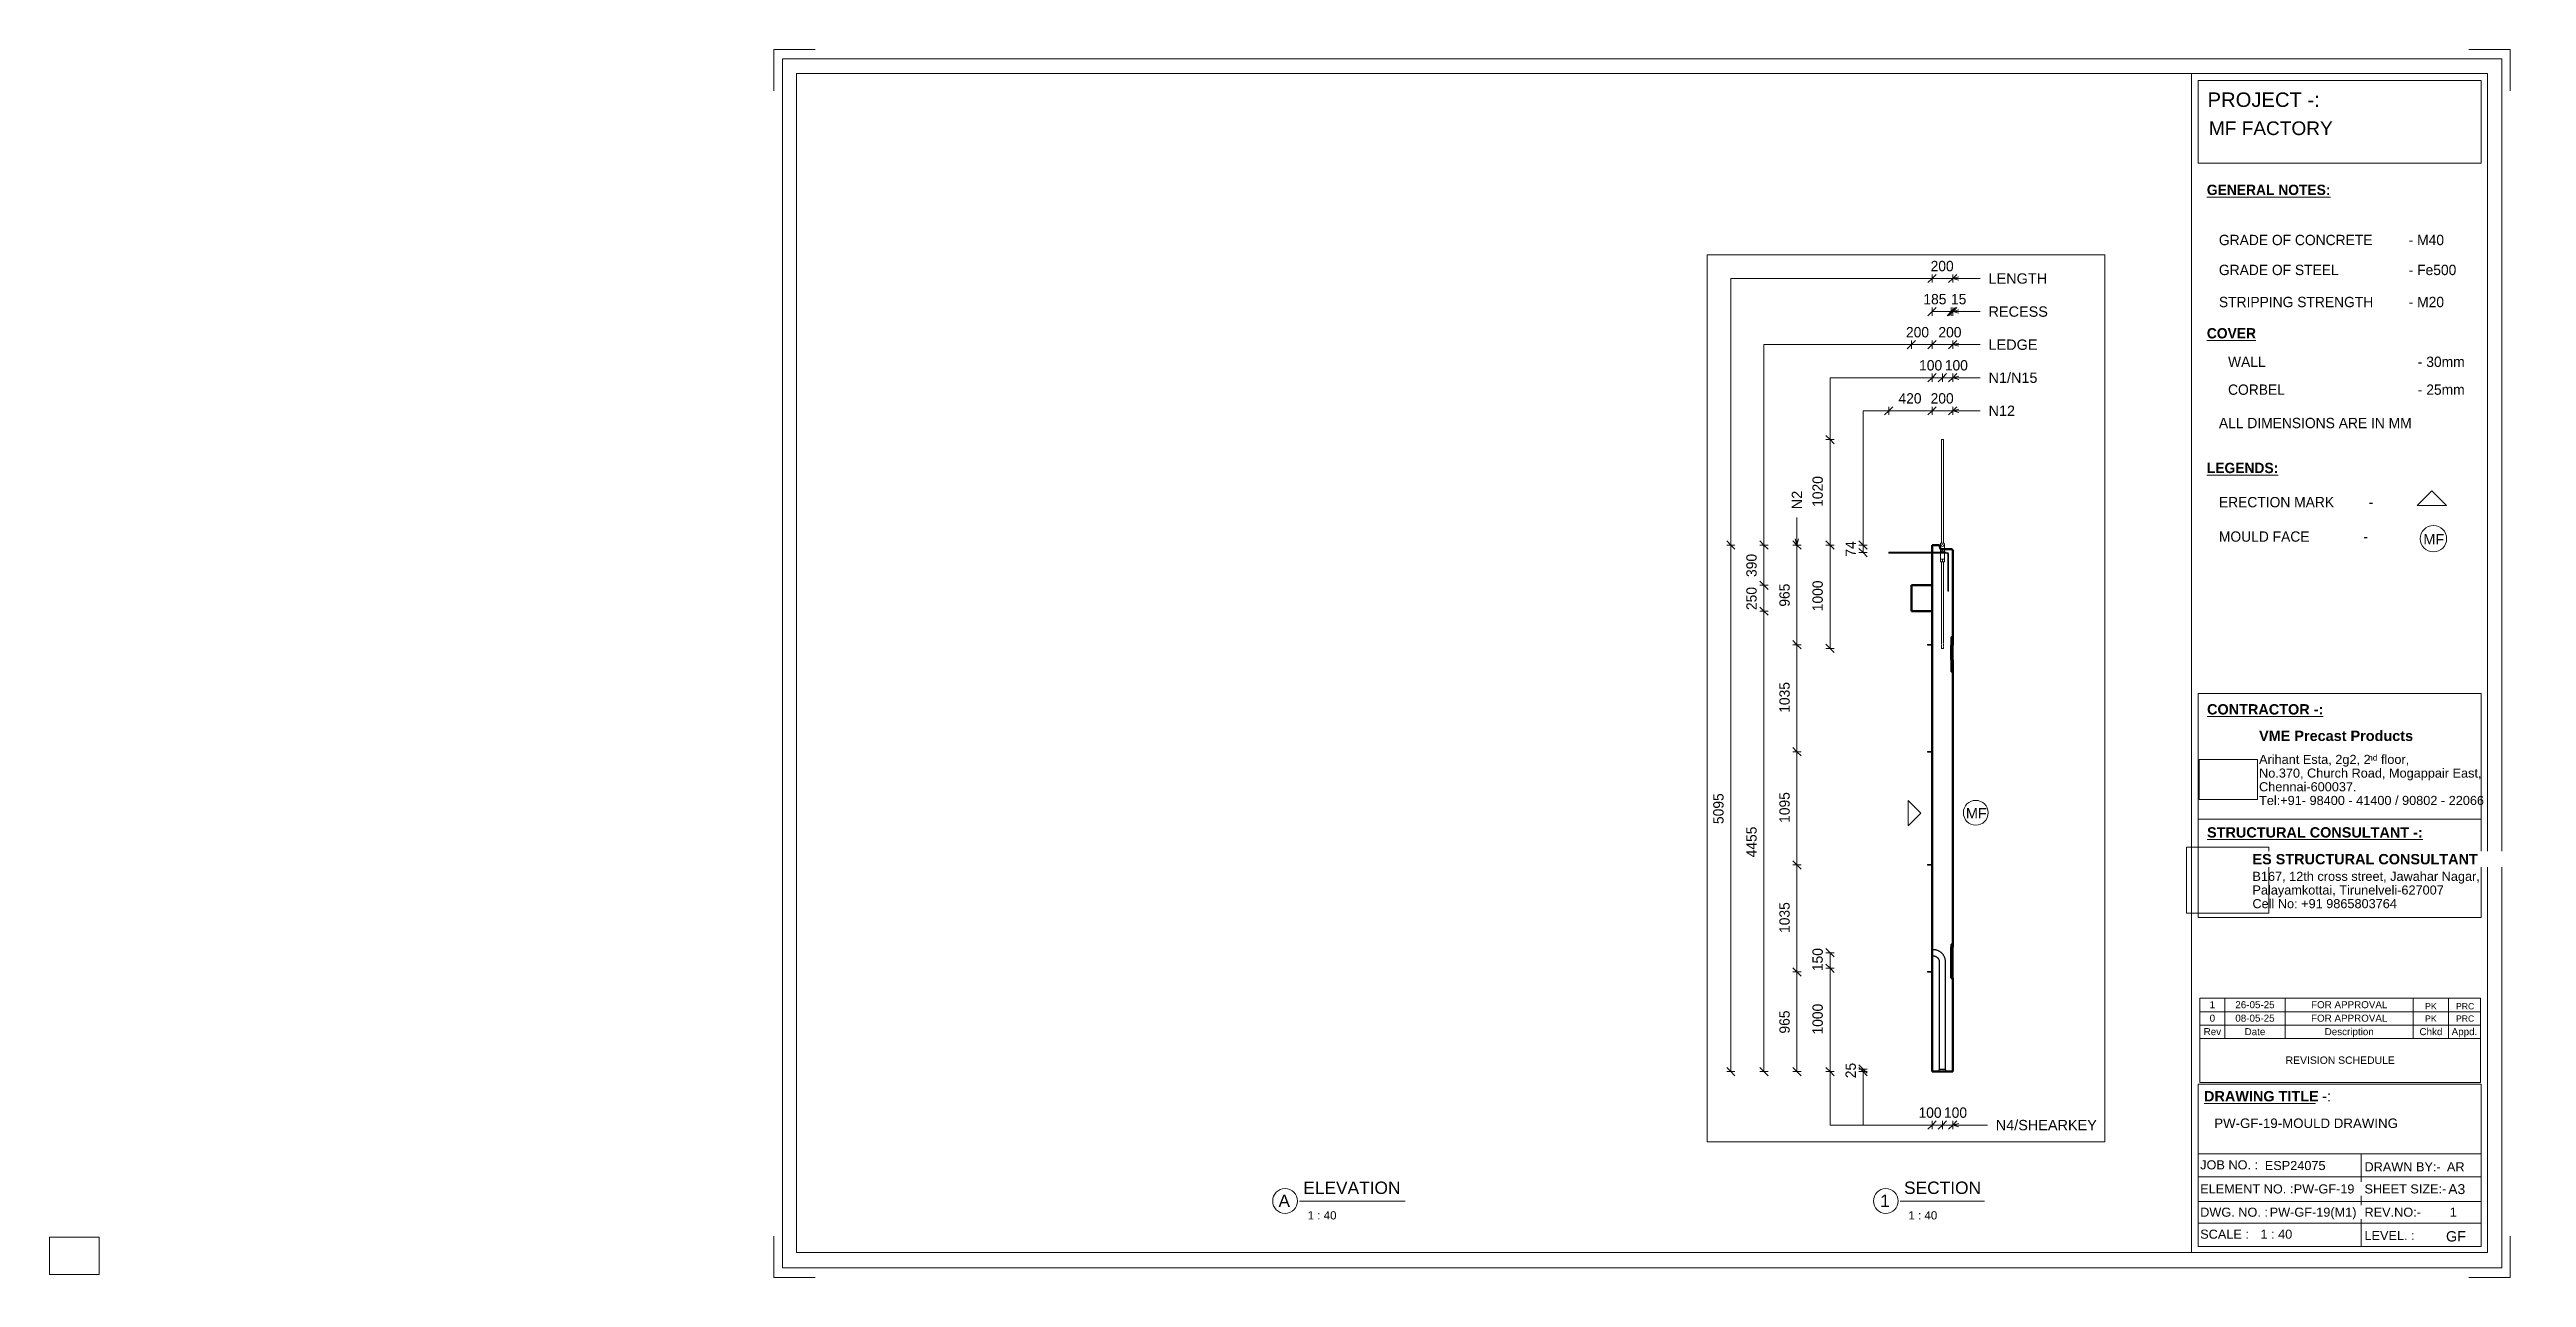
# Paper-space layout 'Layout1' of a CAD drawing. Header units: millimetres. Extents: x 0 to 599, y -1 to 296.
# The model-space entities are those that its viewports show. They can reach past a viewport. Long polylines and large blocks are cut down to what shows.
import ezdxf

# ---------------------------------------------------------------- set-up
doc = ezdxf.new("R2010")
doc.units = ezdxf.units.MM
doc.linetypes.add('Dash', pattern=[6.36, 3.18, -3.18])
for name, color, linetype, lineweight in [('A-ANNO-DIMS', 211, 'Continuous', 9), ('A-ANNO-DIMS-40', 211, 'Continuous', 9), ('A-DETL-MBND', 5, 'Continuous', 18), ('A-DETL-THIN', 151, 'Continuous', 18), ('A-GENM', 13, 'Continuous', 18), ('A-GENM-HDLN', 13, 'Dash', 18), ('A-WALL', 113, 'Continuous', 25), ('A-WALL-HDLN', 110, 'Dash', 25), ('G-ANNO-SCHD', 231, 'Continuous', 9), ('G-ANNO-TEXT', 231, 'Continuous', 9), ('G-ANNO-TTLB', 6, 'Continuous', 9), ('G-ANNO-TTLB-MEDM', 33, 'Continuous', 9), ('G-ANNO-TTLB-THIN', 151, 'Continuous', 9), ('S-BEAM', 12, 'Continuous', 18), ('S-RBAR', 171, 'Continuous', 18)]:
    doc.layers.add(name, color=color, linetype=linetype, lineweight=lineweight)
doc.layers.add('G-ANNO-NPLT', color=191, linetype='Continuous')
doc.styles.add('Arial_1', font='arial.ttf', dxfattribs={"height": 100})
doc.styles.add('Arial_10', font='arial.ttf', dxfattribs={"height": 2.3})
doc.styles.add('Arial_11', font='arial.ttf', dxfattribs={"height": 1.8})
doc.styles.add('Arial_12', font='arial.ttf', dxfattribs={"height": 1.7})
doc.styles.add('Arial_13', font='arial.ttf', dxfattribs={"height": 1.5})
doc.styles.add('Arial_14', font='arial.ttf', dxfattribs={"height": 2})
doc.styles.add('Arial_15', font='arial.ttf', dxfattribs={"height": 3})
doc.styles.add('Arial_3', font='arial.ttf', dxfattribs={"height": 3.5})
doc.styles.add('Arial_4', font='arial.ttf', dxfattribs={"height": 2.2})
doc.styles.add('Arial_5', font='arial.ttf', dxfattribs={"height": 2.4})
doc.styles.add('Arial_6', font='arial.ttf', dxfattribs={"height": 2.5})
doc.styles.add('Arial_7', font='arial.ttf', dxfattribs={"height": 1.42976})
doc.styles.add('Arial_8', font='arial.ttf', dxfattribs={"height": 2.25})
doc.styles.add('Arial_9', font='arial.ttf', dxfattribs={"height": 3.3})
doc.styles.add('Arial_B', font='arialbd.ttf', dxfattribs={"height": 2.5})
doc.styles.add('Nirmala UI Semilight', font='NirmalaS.ttf', dxfattribs={"height": 100})
doc.styles.add('Nirmala UI Semilight_1', font='NirmalaS.ttf', dxfattribs={"height": 2.5})
doc.styles.add('Nirmala UI Semilight_B', font='', dxfattribs={"height": 2.5})
doc.styles.get('Nirmala UI Semilight_B').set_extended_font_data('Nirmala UI Semilight', bold=True)
doc.dimstyles.new('Arrow_Filled_-_2_5_NI_UI', dxfattribs={"dimscale": 304.8, "dimtxt": 104.736395, "dimasz": 0.262467, "dimexe": 0.131234, "dimexo": 0.0625, "dimgap": 0.131234, "dimtad": 1, "dimdec": 0, "dimzin": 0, "dimdsep": 46, "dimtxsty": 'Nirmala UI Semilight', "dimblk1": 'OBLIQUE', "dimblk2": 'OBLIQUE', "dimsah": 1, "dimcen": 0.09, "dimazin": 0, "dimtfac": 1, "dimtdec": 4, "dimtix": 1, "dimtmove": 0, "dimatfit": 3, "dimfxl": 0.131234, "dimfxlon": 1, "dimtvp": 1, "dimtolj": 1, "dimtzin": 0, "dimarcsym": 2})
doc.dimstyles.new('Arrow_Filled_-_2_5_NI_UI_2', dxfattribs={"dimscale": 304.8, "dimtxt": 104.736395, "dimasz": 0.262467, "dimexe": 0.131234, "dimexo": 0.0625, "dimgap": 0.131234, "dimtad": 1, "dimdec": 0, "dimzin": 0, "dimdsep": 46, "dimtxsty": 'Nirmala UI Semilight', "dimblk1": 'OBLIQUE', "dimblk2": 'OBLIQUE', "dimsah": 1, "dimcen": 0.09, "dimazin": 0, "dimtfac": 1, "dimtdec": 4, "dimtix": 1, "dimtmove": 2, "dimatfit": 3, "dimfxl": 0.131234, "dimfxlon": 1, "dimtvp": 1, "dimtolj": 1, "dimtzin": 0, "dimarcsym": 2})
picture_1 = doc.add_image_def('image1.jpg', size_in_pixel=(996, 686))
picture_2 = doc.add_image_def('image2.jpg', size_in_pixel=(1600, 1280))

psp = doc.layouts.get("Layout1")

msp = doc.modelspace()

# ---------------------------------------------------------------- texts
at = {"layer": 'G-ANNO-TEXT', "color": 7, "char_height": 100, "attachment_point": 1, "style": 'Arial_1'}
for s, insert, width in [('LENGTH', (-5065.6, 6328.31), 686.2445), ('RECESS', (-5065.6, 6008.31), 692.658), ('LEDGE', (-5065.6, 5688.31), 570.8015), ('N1/N15', (-5065.6, 5368.58), 570.8015), ('N12', (-5065.6, 5048.58), 307.848), ('MF', (-5284.51, 1154.11), 240.5062), ('N4/SHEARKEY', (-4995.55, -1862.09), 1180.084)]:
    msp.add_mtext(s, dxfattribs=dict(at, insert=insert, width=width))
at = {"layer": 'G-ANNO-TEXT', "color": 7, "insert": (-6969.26, 4046.18), "char_height": 100, "width": 214.8522, "attachment_point": 1, "rotation": 90, "style": 'Arial_1'}
msp.add_mtext('N2', dxfattribs=at)

# ---------------------------------------------------------------- blocks, each defined once
blk = doc.blocks.new('ES-Landscape-A3 - ES-Landscape-A3-502445-PW-GF-19-MOULD DRAWING')
at = {"layer": 'G-ANNO-TTLB'}
for p, q in [((175.24, 296.27), (185.24, 296.27)), ((175.24, 296.27), (175.24, 286.27)), ((595.24, 296.27), (585.24, 296.27)), ((595.24, 296.27), (595.24, 286.27)), ((519.77, 140.54), (588.2, 140.54)), ((519.77, 86.33), (519.77, 140.54)), ((588.2, 86.33), (588.2, 140.54)), ((519.77, 110.14), (588.2, 110.14)), ((519.77, 6.78), (519.77, 46.03)), ((588.2, 6.78), (588.2, 46.03)), ((559.23, 29.2), (559.23, 6.78)), ((175.24, -0.73), (175.24, 9.27)), ((595.24, -0.73), (595.24, 9.27)), ((175.24, -0.73), (185.24, -0.73)), ((595.24, -0.73), (585.24, -0.73))]:
    blk.add_line(p, q, dxfattribs=at)
at = {"layer": 'G-ANNO-TTLB-MEDM'}
for p, q in [((180.73, 290.44), (180.73, 5.31)), ((180.73, 290.44), (589.79, 290.44)), ((518.17, 290.44), (518.17, 5.31)), ((519.77, 268.77), (519.77, 288.77)), ((519.77, 288.77), (588.2, 288.77)), ((588.2, 288.77), (588.2, 268.77)), ((589.79, 290.44), (589.79, 5.31)), ((588.2, 268.77), (519.77, 268.77)), ((519.77, 86.33), (588.2, 86.33)), ((519.77, 6.78), (588.2, 6.78)), ((180.73, 5.31), (589.79, 5.31))]:
    blk.add_line(p, q, dxfattribs=at)
at = {"layer": 'G-ANNO-TTLB-THIN'}
for p, q in [((177.29, 294.03), (177.29, 1.56)), ((593.23, 294.03), (177.29, 294.03)), ((593.23, 1.56), (593.23, 294.03)), ((519.77, 46.03), (588.2, 46.03)), ((519.77, 29.2), (588.2, 29.2)), ((519.77, 23.64), (588.2, 23.64)), ((519.77, 17.68), (588.2, 17.68)), ((519.77, 12.43), (588.2, 12.43)), ((177.29, 1.56), (593.23, 1.56))]:
    blk.add_line(p, q, dxfattribs=at)
at = {"layer": 'G-ANNO-TTLB', "char_height": 2.2, "attachment_point": 1, "style": 'Arial_4'}
for s, insert, width in [('No.370, Church Road, Mogappair East,', (534.5, 122.37), 63.4135), ('Tel:+91- 98400 - 41400 / 90802 - 22066 ', (534.5, 115.75), 65.2574), ('Chennai-600037.', (534.5, 119.06), 27.6582), ('Cell No: +91 9865803764', (532.9, 90.79), 41.0464), ('Palayamkottai, Tirunelveli-627007', (532.9, 94.09), 54.4346), ('JOB NO. :', (520.26, 27.61), 16.5949), ('DRAWN BY:-', (560, 27.14), 21.7257), ('ELEMENT NO. :', (520.26, 21.79), 26.5359), ('SHEET SIZE:-', (560, 21.79), 23.2489), ('DWG. NO. :', (520.26, 16.16), 19.481), ('REV.NO:-', (560, 16.16), 16.0338), ('SCALE :', (520.26, 10.84), 13.8692), ('LEVEL. :', (560, 10.53), 14.3502)]:
    blk.add_mtext(s, dxfattribs=dict(at, insert=insert, width=width))
at = {"layer": 'G-ANNO-TTLB'}
image = blk.add_image(picture_1, insert=(520, 114.84), size_in_units=(14.11, 9.72), dxfattribs=at)
image.dxf.flags = 7
image = blk.add_image(picture_2, insert=(516.95, 87.39), size_in_units=(19.92, 15.93), dxfattribs=at)
image.dxf.flags = 7
at = {"layer": 'G-ANNO-TTLB', "attachment_point": 1, "bg_fill": 3, "box_fill_scale": 1.25, "bg_fill_color": 256, "bg_fill_true_color": 13158600, "bg_fill_transparency": 0}
for s, insert, char_height, width, style in [('PROJECT -:', (522.05, 285.89), 3.5, 33.3502, 'Arial_3'), ('\\LCONTRACTOR -:', (521.92, 137.94), 2.5, 33.9114, 'Arial_B'), ('\\LSTRUCTURAL CONSULTANT -:', (521.92, 108.18), 2.5, 62.8523, 'Arial_B'), ('\\LDRAWING TITLE', (521.19, 44.36), 2.5, 33.4304, 'Arial_B'), ('A3', (580.27, 21.84), 2.4, 4.9705, 'Arial_5')]:
    blk.add_mtext(s, dxfattribs=dict(at, insert=insert, char_height=char_height, width=width, style=style))
at = {"layer": 'G-ANNO-TTLB', "char_height": 2.5, "attachment_point": 1, "style": 'Arial_B', "bg_fill": 3, "box_fill_scale": 1.25, "bg_fill_color": 256, "bg_fill_true_color": 13158600, "bg_fill_transparency": 0}
for s, insert, width in [('VME Precast Products', (534.5, 131.53), 45.135), ('ES STRUCTURAL CONSULTANT', (532.9, 101.7), 65.6582), ('\\fArial|b1|i0|c0|p34|; ', (548.78, 44.36), 1.2025)]:
    blk.add_mtext(s, dxfattribs=dict(at, insert=insert, width=width))
at = {"layer": 'G-ANNO-TTLB', "attachment_point": 1}
for s, insert, char_height, width, style in [('Arihant Esta, 2g2, 2', (534.5, 125.68), 2.2, 31.9873, 'Arial_4'), ('nd', (560.89, 125.72), 1.43, 2.7257, 'Arial_7'), (' floor,', (563.14, 125.68), 2.2, 9.1392, 'Arial_4'), ('B167, 12th cross street, Jawahar Nagar,', (532.9, 97.4), 2.2, 65.1772, 'Arial_4')]:
    blk.add_mtext(s, dxfattribs=dict(at, insert=insert, char_height=char_height, width=width, style=style))
at = {"layer": 'G-ANNO-TTLB', "insert": (549.77, 44.36), "char_height": 2.5, "width": 2.6456, "attachment_point": 1, "style": 'Arial_6', "bg_fill": 3, "box_fill_scale": 1.25, "bg_fill_color": 256, "bg_fill_true_color": 13158600, "bg_fill_transparency": 0}
blk.add_mtext('-:', dxfattribs=at)
blk = doc.blocks.new('Viewport - M_View Title-1040-PW-GF-19-MOULD DRAWING')
at = {"layer": 'G-ANNO-TTLB'}
for start, end in [(360, 180), (180, 0)]:
    blk.add_arc((-3.5, 0), 3, start, end, dxfattribs=at)
blk = doc.blocks.new('M_Rectangular Corbel - M_Rectangular Corbel-1562977-Elevation Right')
at = {"layer": 'S-BEAM', "lineweight": 50}
for p, q in [((12913.8, 3310), (12713.8, 3310)), ((12713.8, 3310), (12713.8, 3060)), ((12913.8, 3060), (12913.8, 3310)), ((12713.8, 3060), (12913.8, 3060))]:
    blk.add_line(p, q, dxfattribs=at)
blk = doc.blocks.new('RR spread anchor face based - RR-SA-1_4-160-1726851-Elevation Right')
at = {"layer": 'A-GENM'}
for p, q in [((12868.8, 608), (12873.8, 608)), ((12868.8, 602), (12868.8, 608)), ((12873.8, 608), (12913.8, 608)), ((12873.8, 608), (12873.8, 602)), ((12873.8, 602), (12868.8, 602)), ((12913.8, 602), (12873.8, 602))]:
    blk.add_line(p, q, dxfattribs=at)
blk = doc.blocks.new('RR spread anchor face based - RR-SA-4_0-180-1726831-Elevation Right')
at = {"layer": 'A-GENM'}
for p, q in [((12996.3, 3717.24), (12993.8, 3712.24)), ((13031.3, 3717.24), (12996.3, 3717.24)), ((13033.8, 3712.24), (13031.3, 3717.24)), ((12993.8, 3712.24), (12993.8, 3661.15)), ((13033.8, 3660.47), (13033.8, 3712.24)), ((13004.8, 3690.94), (13004.8, 3694.94)), ((13022.8, 3694.94), (13022.8, 3690.94))]:
    blk.add_line(p, q, dxfattribs=at)
for centre, start, end in [((13013.8, 3694.94), 0, 180), ((13013.8, 3690.94), 180, 0)]:
    blk.add_arc(centre, 9, start, end, dxfattribs=at)
at = {"layer": 'A-GENM-HDLN'}
for p, q in [((12993.8, 3660.74), (12993.8, 3630)), ((13033.8, 3630), (13033.8, 3660.42)), ((13004.8, 3630.14), (13004.8, 3634.14)), ((13022.8, 3634.14), (13022.8, 3630.14)), ((12993.8, 3622), (12993.8, 3563.74)), ((13033.8, 3563.74), (13033.8, 3622)), ((12993.8, 3563.74), (13013.8, 3563.74)), ((12993.8, 3563.74), (12993.8, 3537.24)), ((12993.8, 3563.74), (13033.8, 3563.74)), ((13013.8, 3537.24), (13013.8, 3563.74)), ((13013.8, 3563.74), (13033.8, 3563.74)), ((13033.8, 3563.74), (13033.8, 3537.24)), ((13013.8, 3537.24), (12993.8, 3537.24)), ((13033.8, 3537.24), (13013.8, 3537.24))]:
    blk.add_line(p, q, dxfattribs=at)
for centre, start, end in [((13013.8, 3634.14), 360, 180), ((13013.8, 3630.14), 246.58871, 293.41129)]:
    blk.add_arc(centre, 9, start, end, dxfattribs=at)
blk = doc.blocks.new('DIMBLOCK77-Elevation Right')
at = {"layer": 'A-ANNO-DIMS-40'}
for p, q in [((-6031.76, 4998.39), (-5991.76, 5038.39)), ((-6031.76, 4998.39), (-6031.76, 5038.39)), ((-5611.76, 4998.39), (-5571.76, 5038.39)), ((-5611.76, 4998.39), (-5611.76, 5038.39)), ((-6031.76, 4998.39), (-6071.76, 4958.39)), ((-6031.76, 4998.39), (-5611.76, 4998.39)), ((-6031.76, 4998.39), (-6031.76, 4958.39)), ((-5611.76, 4998.39), (-5651.76, 4958.39)), ((-5611.76, 4998.39), (-5611.76, 4958.39))]:
    blk.add_line(p, q, dxfattribs=at)
at = {"layer": 'A-ANNO-DIMS-40', "color": 0, "insert": (-5936.97, 5168.85), "char_height": 100, "width": 276.5041, "attachment_point": 1, "line_spacing_factor": 1.142579, "style": 'Nirmala UI Semilight'}
blk.add_mtext('420', dxfattribs=at)
blk = doc.blocks.new('_Oblique')
at = {"color": 0, "linetype": 'ByBlock', "lineweight": -2}
blk.add_line((-0.5, -0.5), (0.5, 0.5), dxfattribs=at)
blk = doc.blocks.new('DIMBLOCK78-Elevation Right')
at = {"layer": 'A-ANNO-DIMS-40'}
for p, q in [((-5611.76, 4998.39), (-5571.76, 5038.39)), ((-5611.76, 4998.39), (-5611.76, 5038.39)), ((-5411.76, 4998.39), (-5371.76, 5038.39)), ((-5411.76, 4998.39), (-5411.76, 5038.39)), ((-5611.76, 4998.39), (-5651.76, 4958.39)), ((-5611.76, 4998.39), (-5411.76, 4998.39)), ((-5611.76, 4998.39), (-5611.76, 4958.39)), ((-5411.76, 4998.39), (-5451.76, 4958.39)), ((-5411.76, 4998.39), (-5411.76, 4958.39))]:
    blk.add_line(p, q, dxfattribs=at)
at = {"layer": 'A-ANNO-DIMS-40', "color": 0, "insert": (-5626.02, 5168.85), "char_height": 100, "width": 274.2189, "attachment_point": 1, "line_spacing_factor": 1.142579, "style": 'Nirmala UI Semilight'}
blk.add_mtext('200', dxfattribs=at)
blk = doc.blocks.new('DIMBLOCK79-Elevation Right')
at = {"layer": 'A-ANNO-DIMS-40'}
for p, q in [((-6279.11, 3700), (-6319.11, 3740)), ((-6279.11, 3700), (-6319.11, 3700)), ((-6279.11, 3700), (-6279.11, 3626)), ((-6279.11, 3700), (-6239.11, 3660)), ((-6279.11, 3700), (-6239.11, 3700)), ((-6279.11, 3626), (-6319.11, 3666)), ((-6279.11, 3626), (-6319.11, 3626)), ((-6279.11, 3626), (-6239.11, 3586)), ((-6279.11, 3626), (-6239.11, 3626))]:
    blk.add_line(p, q, dxfattribs=at)
at = {"layer": 'A-ANNO-DIMS-40', "color": 0, "insert": (-6449.58, 3587.78), "char_height": 100, "width": 180.5275, "attachment_point": 1, "rotation": 90, "line_spacing_factor": 1.142579, "style": 'Nirmala UI Semilight'}
blk.add_mtext('74', dxfattribs=at)
blk = doc.blocks.new('DIMBLOCK80-Elevation Right')
at = {"layer": 'A-ANNO-DIMS-40'}
for p, q in [((-5611.76, 5318.39), (-5571.76, 5358.39)), ((-5611.76, 5318.39), (-5611.76, 5358.39)), ((-5511.76, 5318.39), (-5471.76, 5358.39)), ((-5511.76, 5318.39), (-5511.76, 5358.39)), ((-5611.76, 5318.39), (-5651.76, 5278.39)), ((-5611.76, 5318.39), (-5511.76, 5318.39)), ((-5611.76, 5318.39), (-5611.76, 5278.39)), ((-5511.76, 5318.39), (-5551.76, 5278.39)), ((-5511.76, 5318.39), (-5511.76, 5278.39))]:
    blk.add_line(p, q, dxfattribs=at)
at = {"layer": 'A-ANNO-DIMS-40', "color": 0, "insert": (-5737.38, 5488.85), "char_height": 100, "width": 246.797, "attachment_point": 1, "line_spacing_factor": 1.142579, "style": 'Nirmala UI Semilight'}
blk.add_mtext('100', dxfattribs=at)
blk = doc.blocks.new('DIMBLOCK81-Elevation Right')
at = {"layer": 'A-ANNO-DIMS-40'}
for p, q in [((-5511.76, 5318.39), (-5471.76, 5358.39)), ((-5511.76, 5318.39), (-5511.76, 5358.39)), ((-5411.76, 5318.39), (-5371.76, 5358.39)), ((-5411.76, 5318.39), (-5411.76, 5358.39)), ((-5511.76, 5318.39), (-5551.76, 5278.39)), ((-5511.76, 5318.39), (-5411.76, 5318.39)), ((-5511.76, 5318.39), (-5511.76, 5278.39)), ((-5411.76, 5318.39), (-5451.76, 5278.39)), ((-5411.76, 5318.39), (-5411.76, 5278.39))]:
    blk.add_line(p, q, dxfattribs=at)
at = {"layer": 'A-ANNO-DIMS-40', "color": 0, "insert": (-5488.53, 5488.85), "char_height": 100, "width": 246.797, "attachment_point": 1, "line_spacing_factor": 1.142579, "style": 'Nirmala UI Semilight'}
blk.add_mtext('100', dxfattribs=at)
blk = doc.blocks.new('DIMBLOCK82-Elevation Right')
at = {"layer": 'A-ANNO-DIMS-40'}
for p, q in [((-6599.11, 4720), (-6639.11, 4760)), ((-6599.11, 4720), (-6639.11, 4720)), ((-6599.11, 4720), (-6599.11, 3700)), ((-6599.11, 4720), (-6559.11, 4680)), ((-6599.11, 4720), (-6559.11, 4720)), ((-6599.11, 3700), (-6639.11, 3740)), ((-6599.11, 3700), (-6639.11, 3700)), ((-6599.11, 3700), (-6559.11, 3660)), ((-6599.11, 3700), (-6559.11, 3700))]:
    blk.add_line(p, q, dxfattribs=at)
at = {"layer": 'A-ANNO-DIMS-40', "color": 0, "insert": (-6769.58, 4069.08), "char_height": 100, "width": 338.2033, "attachment_point": 1, "rotation": 90, "line_spacing_factor": 1.142579, "style": 'Nirmala UI Semilight'}
blk.add_mtext('1020', dxfattribs=at)
blk = doc.blocks.new('DIMBLOCK83-Elevation Right')
at = {"layer": 'A-ANNO-DIMS-40'}
for p, q in [((-6599.11, 3700), (-6639.11, 3740)), ((-6599.11, 3700), (-6639.11, 3700)), ((-6599.11, 3700), (-6599.11, 2700)), ((-6599.11, 3700), (-6559.11, 3660)), ((-6599.11, 3700), (-6559.11, 3700)), ((-6599.11, 2700), (-6639.11, 2740)), ((-6599.11, 2700), (-6639.11, 2700)), ((-6599.11, 2700), (-6559.11, 2660)), ((-6599.11, 2700), (-6559.11, 2700))]:
    blk.add_line(p, q, dxfattribs=at)
at = {"layer": 'A-ANNO-DIMS-40', "color": 0, "insert": (-6769.58, 3059.08), "char_height": 100, "width": 338.2033, "attachment_point": 1, "rotation": 90, "line_spacing_factor": 1.142579, "style": 'Nirmala UI Semilight'}
blk.add_mtext('1000', dxfattribs=at)
blk = doc.blocks.new('DIMBLOCK84-Elevation Right')
at = {"layer": 'A-ANNO-DIMS-40'}
for p, q in [((-5811.76, 5638.39), (-5771.76, 5678.39)), ((-5811.76, 5638.39), (-5811.76, 5678.39)), ((-5611.76, 5638.39), (-5571.76, 5678.39)), ((-5611.76, 5638.39), (-5611.76, 5678.39)), ((-5811.76, 5638.39), (-5851.76, 5598.39)), ((-5811.76, 5638.39), (-5611.76, 5638.39)), ((-5811.76, 5638.39), (-5811.76, 5598.39)), ((-5611.76, 5638.39), (-5651.76, 5598.39)), ((-5611.76, 5638.39), (-5611.76, 5598.39))]:
    blk.add_line(p, q, dxfattribs=at)
at = {"layer": 'A-ANNO-DIMS-40', "color": 0, "insert": (-5864.34, 5808.85), "char_height": 100, "width": 274.2189, "attachment_point": 1, "line_spacing_factor": 1.142579, "style": 'Nirmala UI Semilight'}
blk.add_mtext('200', dxfattribs=at)
blk = doc.blocks.new('DIMBLOCK85-Elevation Right')
at = {"layer": 'A-ANNO-DIMS-40'}
for p, q in [((-5611.76, 5638.39), (-5571.76, 5678.39)), ((-5611.76, 5638.39), (-5611.76, 5678.39)), ((-5411.76, 5638.39), (-5371.76, 5678.39)), ((-5411.76, 5638.39), (-5411.76, 5678.39)), ((-5611.76, 5638.39), (-5651.76, 5598.39)), ((-5611.76, 5638.39), (-5411.76, 5638.39)), ((-5611.76, 5638.39), (-5611.76, 5598.39)), ((-5411.76, 5638.39), (-5451.76, 5598.39)), ((-5411.76, 5638.39), (-5411.76, 5598.39))]:
    blk.add_line(p, q, dxfattribs=at)
at = {"layer": 'A-ANNO-DIMS-40', "color": 0, "insert": (-5550.66, 5808.85), "char_height": 100, "width": 274.2189, "attachment_point": 1, "line_spacing_factor": 1.142579, "style": 'Nirmala UI Semilight'}
blk.add_mtext('200', dxfattribs=at)
blk = doc.blocks.new('DIMBLOCK86-Elevation Right')
at = {"layer": 'A-ANNO-DIMS-40'}
for p, q in [((-5611.76, 5958.39), (-5571.76, 5998.39)), ((-5611.76, 5958.39), (-5611.76, 5998.39)), ((-5426.76, 5958.39), (-5386.76, 5998.39)), ((-5426.76, 5958.39), (-5426.76, 5998.39)), ((-5611.76, 5958.39), (-5651.76, 5918.39)), ((-5611.76, 5958.39), (-5426.76, 5958.39)), ((-5611.76, 5958.39), (-5611.76, 5918.39)), ((-5426.76, 5958.39), (-5466.76, 5918.39)), ((-5426.76, 5958.39), (-5426.76, 5918.39))]:
    blk.add_line(p, q, dxfattribs=at)
at = {"layer": 'A-ANNO-DIMS-40', "color": 0, "insert": (-5696.09, 6128.85), "char_height": 100, "width": 246.797, "attachment_point": 1, "line_spacing_factor": 1.142579, "style": 'Nirmala UI Semilight'}
blk.add_mtext('185', dxfattribs=at)
blk = doc.blocks.new('DIMBLOCK87-Elevation Right')
at = {"layer": 'A-ANNO-DIMS-40'}
for p, q in [((-5426.76, 5958.39), (-5386.76, 5998.39)), ((-5426.76, 5958.39), (-5426.76, 5998.39)), ((-5411.76, 5958.39), (-5371.76, 5998.39)), ((-5411.76, 5958.39), (-5411.76, 5998.39)), ((-5426.76, 5958.39), (-5466.76, 5918.39)), ((-5411.76, 5958.39), (-5451.76, 5918.39)), ((-5426.76, 5958.39), (-5411.76, 5958.39)), ((-5426.76, 5958.39), (-5426.76, 5918.39)), ((-5411.76, 5958.39), (-5411.76, 5918.39))]:
    blk.add_line(p, q, dxfattribs=at)
at = {"layer": 'A-ANNO-DIMS-40', "color": 0, "insert": (-5428.91, 6128.85), "char_height": 100, "width": 155.3907, "attachment_point": 1, "line_spacing_factor": 1.142579, "style": 'Nirmala UI Semilight'}
blk.add_mtext('15', dxfattribs=at)
blk = doc.blocks.new('DIMBLOCK88-Elevation Right')
at = {"layer": 'A-ANNO-DIMS-40'}
for p, q in [((-5611.76, 6278.39), (-5571.76, 6318.39)), ((-5611.76, 6278.39), (-5611.76, 6318.39)), ((-5411.76, 6278.39), (-5371.76, 6318.39)), ((-5411.76, 6278.39), (-5411.76, 6318.39)), ((-5611.76, 6278.39), (-5651.76, 6238.39)), ((-5611.76, 6278.39), (-5411.76, 6278.39)), ((-5611.76, 6278.39), (-5611.76, 6238.39)), ((-5411.76, 6278.39), (-5451.76, 6238.39)), ((-5411.76, 6278.39), (-5411.76, 6238.39))]:
    blk.add_line(p, q, dxfattribs=at)
at = {"layer": 'A-ANNO-DIMS-40', "color": 0, "insert": (-5626.02, 6448.85), "char_height": 100, "width": 274.2189, "attachment_point": 1, "line_spacing_factor": 1.142579, "style": 'Nirmala UI Semilight'}
blk.add_mtext('200', dxfattribs=at)
blk = doc.blocks.new('DIMBLOCK89-Elevation Right')
at = {"layer": 'A-ANNO-DIMS-40'}
for p, q in [((-6919.11, 3700), (-6959.11, 3740)), ((-6919.11, 3700), (-6959.11, 3700)), ((-6919.11, 3700), (-6919.11, 2735)), ((-6919.11, 3700), (-6879.11, 3660)), ((-6919.11, 3700), (-6879.11, 3700)), ((-6919.11, 2735), (-6959.11, 2775)), ((-6919.11, 2735), (-6959.11, 2735)), ((-6919.11, 2735), (-6879.11, 2695)), ((-6919.11, 2735), (-6879.11, 2735))]:
    blk.add_line(p, q, dxfattribs=at)
at = {"layer": 'A-ANNO-DIMS-40', "color": 0, "insert": (-7089.58, 3103.24), "char_height": 100, "width": 274.2189, "attachment_point": 1, "rotation": 90, "line_spacing_factor": 1.142579, "style": 'Nirmala UI Semilight'}
blk.add_mtext('965', dxfattribs=at)
blk = doc.blocks.new('DIMBLOCK90-Elevation Right')
at = {"layer": 'A-ANNO-DIMS-40'}
for p, q in [((-6919.11, 2735), (-6959.11, 2775)), ((-6919.11, 2735), (-6959.11, 2735)), ((-6919.11, 2735), (-6919.11, 1700)), ((-6919.11, 2735), (-6879.11, 2695)), ((-6919.11, 2735), (-6879.11, 2735)), ((-6919.11, 1700), (-6959.11, 1740)), ((-6919.11, 1700), (-6959.11, 1700)), ((-6919.11, 1700), (-6879.11, 1660)), ((-6919.11, 1700), (-6879.11, 1700))]:
    blk.add_line(p, q, dxfattribs=at)
at = {"layer": 'A-ANNO-DIMS-40', "color": 0, "insert": (-7089.58, 2076.58), "char_height": 100, "width": 338.2033, "attachment_point": 1, "rotation": 90, "line_spacing_factor": 1.142579, "style": 'Nirmala UI Semilight'}
blk.add_mtext('1035', dxfattribs=at)
blk = doc.blocks.new('DIMBLOCK91-Elevation Right')
at = {"layer": 'A-ANNO-DIMS-40'}
for p, q in [((-6919.11, 1700), (-6959.11, 1740)), ((-6919.11, 1700), (-6959.11, 1700)), ((-6919.11, 1700), (-6919.11, 605)), ((-6919.11, 1700), (-6879.11, 1660)), ((-6919.11, 1700), (-6879.11, 1700)), ((-6919.11, 605), (-6959.11, 645)), ((-6919.11, 605), (-6959.11, 605)), ((-6919.11, 605), (-6879.11, 565)), ((-6919.11, 605), (-6879.11, 605))]:
    blk.add_line(p, q, dxfattribs=at)
at = {"layer": 'A-ANNO-DIMS-40', "color": 0, "insert": (-7089.58, 1011.58), "char_height": 100, "width": 338.2033, "attachment_point": 1, "rotation": 90, "line_spacing_factor": 1.142579, "style": 'Nirmala UI Semilight'}
blk.add_mtext('1095', dxfattribs=at)
blk = doc.blocks.new('DIMBLOCK92-Elevation Right')
at = {"layer": 'A-ANNO-DIMS-40'}
for p, q in [((-6919.11, 605), (-6959.11, 645)), ((-6919.11, 605), (-6959.11, 605)), ((-6919.11, 605), (-6919.11, -430)), ((-6919.11, 605), (-6879.11, 565)), ((-6919.11, 605), (-6879.11, 605)), ((-6919.11, -430), (-6959.11, -390)), ((-6919.11, -430), (-6959.11, -430)), ((-6919.11, -430), (-6879.11, -470)), ((-6919.11, -430), (-6879.11, -430))]:
    blk.add_line(p, q, dxfattribs=at)
at = {"layer": 'A-ANNO-DIMS-40', "color": 0, "insert": (-7089.58, -53.42), "char_height": 100, "width": 338.2033, "attachment_point": 1, "rotation": 90, "line_spacing_factor": 1.142579, "style": 'Nirmala UI Semilight'}
blk.add_mtext('1035', dxfattribs=at)
blk = doc.blocks.new('DIMBLOCK93-Elevation Right')
at = {"layer": 'A-ANNO-DIMS-40'}
for p, q in [((-6919.11, -430), (-6959.11, -390)), ((-6919.11, -430), (-6959.11, -430)), ((-6919.11, -430), (-6919.11, -1395)), ((-6919.11, -430), (-6879.11, -470)), ((-6919.11, -430), (-6879.11, -430)), ((-6919.11, -1395), (-6959.11, -1355)), ((-6919.11, -1395), (-6959.11, -1395)), ((-6919.11, -1395), (-6879.11, -1435)), ((-6919.11, -1395), (-6879.11, -1395))]:
    blk.add_line(p, q, dxfattribs=at)
at = {"layer": 'A-ANNO-DIMS-40', "color": 0, "insert": (-7089.58, -1026.76), "char_height": 100, "width": 274.2189, "attachment_point": 1, "rotation": 90, "line_spacing_factor": 1.142579, "style": 'Nirmala UI Semilight'}
blk.add_mtext('965', dxfattribs=at)
blk = doc.blocks.new('DIMBLOCK94-Elevation Right')
at = {"layer": 'A-ANNO-DIMS-40'}
for p, q in [((-6599.11, -395), (-6639.11, -355)), ((-6599.11, -395), (-6639.11, -395)), ((-6599.11, -1395), (-6599.11, -395)), ((-6599.11, -395), (-6559.11, -435)), ((-6599.11, -395), (-6559.11, -395)), ((-6599.11, -1395), (-6639.11, -1355)), ((-6599.11, -1395), (-6639.11, -1395)), ((-6599.11, -1395), (-6559.11, -1435)), ((-6599.11, -1395), (-6559.11, -1395))]:
    blk.add_line(p, q, dxfattribs=at)
at = {"layer": 'A-ANNO-DIMS-40', "color": 0, "insert": (-6769.58, -1035.92), "char_height": 100, "width": 338.2033, "attachment_point": 1, "rotation": 90, "line_spacing_factor": 1.142579, "style": 'Nirmala UI Semilight'}
blk.add_mtext('1000', dxfattribs=at)
blk = doc.blocks.new('DIMBLOCK95-Elevation Right')
at = {"layer": 'A-ANNO-DIMS-40'}
for p, q in [((-6599.11, -245), (-6639.11, -205)), ((-6599.11, -245), (-6639.11, -245)), ((-6599.11, -395), (-6599.11, -245)), ((-6599.11, -245), (-6559.11, -285)), ((-6599.11, -245), (-6559.11, -245)), ((-6599.11, -395), (-6639.11, -355)), ((-6599.11, -395), (-6639.11, -395)), ((-6599.11, -395), (-6559.11, -435)), ((-6599.11, -395), (-6559.11, -395))]:
    blk.add_line(p, q, dxfattribs=at)
at = {"layer": 'A-ANNO-DIMS-40', "color": 0, "insert": (-6769.58, -422.83), "char_height": 100, "width": 246.797, "attachment_point": 1, "rotation": 90, "line_spacing_factor": 1.142579, "style": 'Nirmala UI Semilight'}
blk.add_mtext('150', dxfattribs=at)
blk = doc.blocks.new('DIMBLOCK96-Elevation Right')
at = {"layer": 'A-ANNO-DIMS-40'}
for p, q in [((-6279.11, -1370), (-6319.11, -1330)), ((-6279.11, -1395), (-6319.11, -1355)), ((-6279.11, -1370), (-6319.11, -1370)), ((-6279.11, -1395), (-6279.11, -1370)), ((-6279.11, -1370), (-6239.11, -1410)), ((-6279.11, -1370), (-6239.11, -1370)), ((-6279.11, -1395), (-6319.11, -1395)), ((-6279.11, -1395), (-6239.11, -1435)), ((-6279.11, -1395), (-6239.11, -1395))]:
    blk.add_line(p, q, dxfattribs=at)
at = {"layer": 'A-ANNO-DIMS-40', "color": 0, "insert": (-6449.58, -1458.67), "char_height": 100, "width": 182.8126, "attachment_point": 1, "rotation": 90, "line_spacing_factor": 1.142579, "style": 'Nirmala UI Semilight'}
blk.add_mtext('25', dxfattribs=at)
blk = doc.blocks.new('DIMBLOCK97-Elevation Right')
at = {"layer": 'A-ANNO-DIMS-40'}
for p, q in [((-5611.76, -1912.14), (-5571.76, -1872.14)), ((-5611.76, -1912.14), (-5611.76, -1872.14)), ((-5511.76, -1912.14), (-5471.76, -1872.14)), ((-5511.76, -1912.14), (-5511.76, -1872.14)), ((-5611.76, -1912.14), (-5651.76, -1952.14)), ((-5611.76, -1912.14), (-5511.76, -1912.14)), ((-5611.76, -1912.14), (-5611.76, -1952.14)), ((-5511.76, -1912.14), (-5551.76, -1952.14)), ((-5511.76, -1912.14), (-5511.76, -1952.14))]:
    blk.add_line(p, q, dxfattribs=at)
at = {"layer": 'A-ANNO-DIMS-40', "color": 0, "insert": (-5742.98, -1741.67), "char_height": 100, "width": 246.797, "attachment_point": 1, "line_spacing_factor": 1.142579, "style": 'Nirmala UI Semilight'}
blk.add_mtext('100', dxfattribs=at)
blk = doc.blocks.new('DIMBLOCK98-Elevation Right')
at = {"layer": 'A-ANNO-DIMS-40'}
for p, q in [((-5511.76, -1912.14), (-5471.76, -1872.14)), ((-5511.76, -1912.14), (-5511.76, -1872.14)), ((-5411.76, -1912.14), (-5371.76, -1872.14)), ((-5411.76, -1912.14), (-5411.76, -1872.14)), ((-5511.76, -1912.14), (-5551.76, -1952.14)), ((-5511.76, -1912.14), (-5411.76, -1912.14)), ((-5511.76, -1912.14), (-5511.76, -1952.14)), ((-5411.76, -1912.14), (-5451.76, -1952.14)), ((-5411.76, -1912.14), (-5411.76, -1952.14))]:
    blk.add_line(p, q, dxfattribs=at)
at = {"layer": 'A-ANNO-DIMS-40', "color": 0, "insert": (-5496.77, -1741.67), "char_height": 100, "width": 246.797, "attachment_point": 1, "line_spacing_factor": 1.142579, "style": 'Nirmala UI Semilight'}
blk.add_mtext('100', dxfattribs=at)
blk = doc.blocks.new('DIMBLOCK99-Elevation Right')
at = {"layer": 'A-ANNO-DIMS-40'}
for p, q in [((-7239.11, 3060), (-7279.11, 3100)), ((-7239.11, 3060), (-7279.11, 3060)), ((-7239.11, -1395), (-7239.11, 3060)), ((-7239.11, 3060), (-7199.11, 3020)), ((-7239.11, 3060), (-7199.11, 3060)), ((-7239.11, -1395), (-7279.11, -1355)), ((-7239.11, -1395), (-7279.11, -1395)), ((-7239.11, -1395), (-7199.11, -1435)), ((-7239.11, -1395), (-7199.11, -1395))]:
    blk.add_line(p, q, dxfattribs=at)
at = {"layer": 'A-ANNO-DIMS-40', "color": 0, "insert": (-7409.58, 678.25), "char_height": 100, "width": 370.1955, "attachment_point": 1, "rotation": 90, "line_spacing_factor": 1.142579, "style": 'Nirmala UI Semilight'}
blk.add_mtext('4455', dxfattribs=at)
blk = doc.blocks.new('DIMBLOCK100-Elevation Right')
at = {"layer": 'A-ANNO-DIMS-40'}
for p, q in [((-7239.11, 3310), (-7279.11, 3350)), ((-7239.11, 3310), (-7279.11, 3310)), ((-7239.11, 3060), (-7239.11, 3310)), ((-7239.11, 3310), (-7199.11, 3270)), ((-7239.11, 3310), (-7199.11, 3310)), ((-7239.11, 3060), (-7279.11, 3100)), ((-7239.11, 3060), (-7279.11, 3060)), ((-7239.11, 3060), (-7199.11, 3020)), ((-7239.11, 3060), (-7199.11, 3060))]:
    blk.add_line(p, q, dxfattribs=at)
at = {"layer": 'A-ANNO-DIMS-40', "color": 0, "insert": (-7409.58, 3070.74), "char_height": 100, "width": 274.2189, "attachment_point": 1, "rotation": 90, "line_spacing_factor": 1.142579, "style": 'Nirmala UI Semilight'}
blk.add_mtext('250', dxfattribs=at)
blk = doc.blocks.new('DIMBLOCK101-Elevation Right')
at = {"layer": 'A-ANNO-DIMS-40'}
for p, q in [((-7239.11, 3700), (-7279.11, 3740)), ((-7239.11, 3700), (-7279.11, 3700)), ((-7239.11, 3310), (-7239.11, 3700)), ((-7239.11, 3700), (-7199.11, 3660)), ((-7239.11, 3700), (-7199.11, 3700)), ((-7239.11, 3310), (-7279.11, 3350)), ((-7239.11, 3310), (-7279.11, 3310)), ((-7239.11, 3310), (-7199.11, 3270)), ((-7239.11, 3310), (-7199.11, 3310))]:
    blk.add_line(p, q, dxfattribs=at)
at = {"layer": 'A-ANNO-DIMS-40', "color": 0, "insert": (-7409.58, 3390.74), "char_height": 100, "width": 274.2189, "attachment_point": 1, "rotation": 90, "line_spacing_factor": 1.142579, "style": 'Nirmala UI Semilight'}
blk.add_mtext('390', dxfattribs=at)
blk = doc.blocks.new('DIMBLOCK102-Elevation Right')
at = {"layer": 'A-ANNO-DIMS-40'}
for p, q in [((-7559.11, 3700), (-7599.11, 3740)), ((-7559.11, 3700), (-7599.11, 3700)), ((-7559.11, 3700), (-7559.11, -1395)), ((-7559.11, 3700), (-7519.11, 3660)), ((-7559.11, 3700), (-7519.11, 3700)), ((-7559.11, -1395), (-7599.11, -1355)), ((-7559.11, -1395), (-7599.11, -1395)), ((-7559.11, -1395), (-7519.11, -1435)), ((-7559.11, -1395), (-7519.11, -1395))]:
    blk.add_line(p, q, dxfattribs=at)
at = {"layer": 'A-ANNO-DIMS-40', "color": 0, "insert": (-7729.58, 1000.16), "char_height": 100, "width": 365.6252, "attachment_point": 1, "rotation": 90, "line_spacing_factor": 1.142579, "style": 'Nirmala UI Semilight'}
blk.add_mtext('5095', dxfattribs=at)

# ---------------------------------------------------------------- dimensions: what is measured, and where the dimension line sits
at = {"layer": 'A-ANNO-DIMS'}
for base, p1, p2, override, picture, middle in [((-5411.76, 6278.39), (-5611.76, 6238.39), (-5411.76, 6238.39), {"dimpost": '<>', "dimfxl": 200}, 'DIMBLOCK88-Elevation Right', (-5511.76, 6370.06)), ((-5611.76, 4998.39), (-6031.76, 4958.39), (-5611.76, 4958.39), {"dimpost": '<>', "dimfxl": 420}, 'DIMBLOCK77-Elevation Right', (-5821.76, 5090.06)), ((-5411.76, 4998.39), (-5611.76, 4958.39), (-5411.76, 4958.39), {"dimpost": '<>', "dimfxl": 200}, 'DIMBLOCK78-Elevation Right', (-5511.76, 5090.06))]:
    dim = msp.add_linear_dim(base=base, p1=p1, p2=p2, dimstyle='Arrow_Filled_-_2_5_NI_UI', override=override, dxfattribs=at)
    dim.commit()
    dim.dimension.update_dxf_attribs({"geometry": picture, "text_midpoint": middle})
for base, p1, p2, override, picture, middle in [((-5426.76, 5958.39), (-5611.76, 5918.39), (-5426.76, 5918.39), {"dimpost": '<>', "dimfxl": 185}, 'DIMBLOCK86-Elevation Right', (-5572.7, 6062.19)), ((-5411.76, 5958.39), (-5426.76, 5918.39), (-5411.76, 5918.39), {"dimpost": '<>', "dimfxl": 15}, 'DIMBLOCK87-Elevation Right', (-5351.21, 6062.19)), ((-5611.76, 5638.39), (-5811.76, 5598.39), (-5611.76, 5598.39), {"dimpost": '<>', "dimfxl": 200}, 'DIMBLOCK84-Elevation Right', (-5727.23, 5742.19)), ((-5411.76, 5638.39), (-5611.76, 5598.39), (-5411.76, 5598.39), {"dimpost": '<>', "dimfxl": 200}, 'DIMBLOCK85-Elevation Right', (-5413.55, 5742.19)), ((-5511.76, 5318.39), (-5611.76, 5278.39), (-5511.76, 5278.39), {"dimpost": '<>', "dimfxl": 100}, 'DIMBLOCK80-Elevation Right', (-5613.98, 5422.19)), ((-5411.76, 5318.39), (-5511.76, 5278.39), (-5411.76, 5278.39), {"dimpost": '<>', "dimfxl": 100}, 'DIMBLOCK81-Elevation Right', (-5365.13, 5422.19)), ((-5511.76, -1912.14), (-5611.76, -1872.14), (-5511.76, -1872.14), {"dimpost": '<>', "dimfxl": 100}, 'DIMBLOCK97-Elevation Right', (-5619.58, -1808.33)), ((-5411.76, -1912.14), (-5511.76, -1872.14), (-5411.76, -1872.14), {"dimpost": '<>', "dimfxl": 100}, 'DIMBLOCK98-Elevation Right', (-5373.37, -1808.33))]:
    dim = msp.add_linear_dim(base=base, p1=p1, p2=p2, dimstyle='Arrow_Filled_-_2_5_NI_UI_2', override=override, dxfattribs=at)
    dim.commit()
    dim.dimension.update_dxf_attribs({"geometry": picture, "text_midpoint": middle, "dimtype": 160})
for base, p1, p2, override, picture, middle in [((-6599.11, 3700), (-6559.11, 4720), (-6559.11, 3700), {"dimpost": '<>', "dimfxl": 1020}, 'DIMBLOCK82-Elevation Right', (-6691.06, 4210)), ((-6279.11, 3626), (-6239.11, 3700), (-6239.11, 3626), {"dimpost": '<>', "dimfxl": 74}, 'DIMBLOCK79-Elevation Right', (-6369.11, 3663)), ((-7559.11, -1395), (-7519.11, 3700), (-7519.11, -1395), {"dimpost": '<>', "dimfxl": 5095}, 'DIMBLOCK102-Elevation Right', (-7650.82, 1152.5)), ((-7239.11, 3700), (-7199.11, 3310), (-7199.11, 3700), {"dimpost": '<>', "dimfxl": 390}, 'DIMBLOCK101-Elevation Right', (-7330.82, 3505)), ((-6919.11, 2735), (-6879.11, 3700), (-6879.11, 2735), {"dimpost": '<>', "dimfxl": 965}, 'DIMBLOCK89-Elevation Right', (-7010.82, 3217.5)), ((-6599.11, 2700), (-6559.11, 3700), (-6559.11, 2700), {"dimpost": '<>', "dimfxl": 1000}, 'DIMBLOCK83-Elevation Right', (-6691.06, 3200)), ((-7239.11, 3310), (-7199.11, 3060), (-7199.11, 3310), {"dimpost": '<>', "dimfxl": 250}, 'DIMBLOCK100-Elevation Right', (-7330.78, 3185)), ((-7239.11, 3060), (-7199.11, -1395), (-7199.11, 3060), {"dimpost": '<>', "dimfxl": 4455}, 'DIMBLOCK99-Elevation Right', (-7329.95, 832.5)), ((-6919.11, 1700), (-6879.11, 2735), (-6879.11, 1700), {"dimpost": '<>', "dimfxl": 1035}, 'DIMBLOCK90-Elevation Right', (-7011.1, 2217.5)), ((-6919.11, 605), (-6879.11, 1700), (-6879.11, 605), {"dimpost": '<>', "dimfxl": 1095}, 'DIMBLOCK91-Elevation Right', (-7011.1, 1152.5)), ((-6919.11, -430), (-6879.11, 605), (-6879.11, -430), {"dimpost": '<>', "dimfxl": 1035}, 'DIMBLOCK92-Elevation Right', (-7011.1, 87.5)), ((-6599.11, -245), (-6559.11, -395), (-6559.11, -245), {"dimpost": '<>', "dimfxl": 150}, 'DIMBLOCK95-Elevation Right', (-6691.06, -320)), ((-6599.11, -395), (-6559.11, -1395), (-6559.11, -395), {"dimpost": '<>', "dimfxl": 1000}, 'DIMBLOCK94-Elevation Right', (-6691.06, -895)), ((-6919.11, -1395), (-6879.11, -430), (-6879.11, -1395), {"dimpost": '<>', "dimfxl": 965}, 'DIMBLOCK93-Elevation Right', (-7010.82, -912.5)), ((-6279.11, -1370), (-6239.11, -1395), (-6239.11, -1370), {"dimpost": '<>', "dimfxl": 25}, 'DIMBLOCK96-Elevation Right', (-6370.78, -1382.5))]:
    dim = msp.add_linear_dim(base=base, p1=p1, p2=p2, angle=90, dimstyle='Arrow_Filled_-_2_5_NI_UI', override=override, dxfattribs=at)
    dim.commit()
    dim.dimension.update_dxf_attribs({"geometry": picture, "text_midpoint": middle})

# ---------------------------------------------------------------- linework, layer by layer
at = {"layer": 'A-DETL-MBND'}
for p, q in [((-7559.11, 3700), (-7559.11, 6278.39)), ((-5611.76, 6278.39), (-7559.11, 6278.39)), ((-7239.11, 3700), (-7239.11, 5638.39)), ((-5811.76, 5638.39), (-7239.11, 5638.39)), ((-6599.11, 4720), (-6599.11, 5318.39)), ((-5611.76, 5318.39), (-6599.11, 5318.39)), ((-6279.11, 3700), (-6279.11, 4998.39)), ((-6031.76, 4998.39), (-6279.11, 4998.39)), ((-6599.11, -1395), (-6599.11, -1912.14)), ((-6279.11, -1395), (-6279.11, -1912.14)), ((-5611.76, -1912.14), (-6599.11, -1912.14))]:
    msp.add_line(p, q, dxfattribs=at)
at = {"layer": 'A-DETL-THIN'}
for p, q in [((-5844.42, 1229.19), (-5844.42, 981.5)), ((-5720.58, 1105.35), (-5844.42, 1229.19)), ((-5844.42, 981.5), (-5720.58, 1105.35))]:
    msp.add_line(p, q, dxfattribs=at)
msp.add_circle((-5189.18, 1109.47), 120, dxfattribs=at)
at = {"layer": 'A-WALL', "lineweight": 50}
for p, q in [((-5611.76, 3700), (-5611.76, -1395)), ((-5541.53, 3700), (-5611.76, 3700)), ((-5531.64, 3660.47), (-5541.53, 3700)), ((-5421.78, 3660.47), (-5531.64, 3660.47)), ((-5411.76, 3650.45), (-5421.78, 3660.47)), ((-5411.76, 2729.54), (-5411.76, 3650.45)), ((-5426.76, 2590.41), (-5426.76, 2729.54)), ((-5426.76, 2729.54), (-5411.76, 2729.54)), ((-5411.76, 2590.41), (-5426.76, 2590.41)), ((-5411.76, -192.46), (-5411.76, 2590.41)), ((-5426.76, -492.22), (-5426.76, -192.46)), ((-5426.76, -192.46), (-5411.76, -192.46)), ((-5411.76, -492.22), (-5426.76, -492.22)), ((-5411.76, -1395), (-5411.76, -492.22)), ((-5611.76, -1395), (-5411.76, -1395))]:
    msp.add_line(p, q, dxfattribs=at)
at = {"layer": 'A-WALL'}
for p, q in [((-5411.76, 2729.53), (-5411.76, 2590.42)), ((-5411.76, -192.46), (-5411.76, -492.22))]:
    msp.add_line(p, q, dxfattribs=at)
at = {"layer": 'A-WALL-HDLN'}
for p, q in [((-5411.76, 2809.98), (-5426.76, 2809.98)), ((-5426.76, 2729.54), (-5426.76, 2809.98)), ((-5411.81, 2772.18), (-5426.76, 2772.18)), ((-5426.76, 2509.98), (-5426.76, 2590.41)), ((-5426.76, 2509.98), (-5411.76, 2509.98)), ((-5426.76, 2472.18), (-5426.76, 2509.16)), ((-5426.76, 2472.18), (-5411.81, 2472.18)), ((-5411.76, -161.88), (-5426.76, -161.88)), ((-5426.76, -191.41), (-5426.76, -161.88)), ((-5601.76, -215), (-5611.76, -215)), ((-5611.76, -275), (-5601.76, -275)), ((-5541.76, -335), (-5541.76, -1376.25)), ((-5481.76, -1376.25), (-5481.76, -335)), ((-5426.76, -461.88), (-5411.76, -461.88)), ((-5539.26, -1370), (-5484.26, -1370)), ((-5549.26, -1395), (-5541.78, -1376.3)), ((-5481.74, -1376.3), (-5474.26, -1395))]:
    msp.add_line(p, q, dxfattribs=at)
at = {"layer": 'A-WALL-HDLN', "flags": 128}
for points in [[(-5481.76, -335), (-5481.86, -330.2), (-5482.15, -325.41), (-5482.63, -320.63), (-5483.3, -315.88), (-5484.15, -311.16), (-5485.2, -306.48), (-5486.44, -301.84), (-5487.85, -297.25), (-5489.45, -292.73), (-5491.24, -288.27), (-5493.19, -283.89), (-5495.32, -279.59), (-5497.62, -275.37), (-5500.09, -271.26), (-5502.72, -267.24), (-5505.51, -263.34), (-5508.45, -259.54), (-5511.55, -255.87), (-5514.78, -252.33), (-5518.16, -248.92), (-5521.67, -245.64), (-5525.3, -242.51), (-5529.06, -239.53), (-5532.94, -236.7), (-5536.93, -234.02), (-5541.02, -231.51), (-5545.2, -229.17), (-5549.48, -226.99), (-5553.84, -224.98), (-5558.28, -223.16), (-5562.79, -221.51), (-5567.36, -220.04), (-5571.98, -218.75), (-5576.65, -217.66), (-5581.37, -216.75), (-5586.11, -216.02), (-5590.88, -215.49), (-5595.67, -215.15), (-5600.47, -215.01), (-5601.76, -215)], [(-5601.76, -275), (-5599.36, -275.05), (-5596.97, -275.19), (-5594.58, -275.43), (-5592.2, -275.77), (-5589.84, -276.2), (-5587.5, -276.72), (-5585.18, -277.34), (-5582.89, -278.05), (-5580.63, -278.85), (-5578.4, -279.74), (-5576.21, -280.71), (-5574.06, -281.78), (-5571.95, -282.93), (-5569.89, -284.16), (-5567.88, -285.48), (-5565.93, -286.87), (-5564.03, -288.35), (-5562.2, -289.89), (-5560.43, -291.51), (-5558.72, -293.2), (-5557.08, -294.95), (-5555.52, -296.77), (-5554.03, -298.65), (-5552.61, -300.59), (-5551.27, -302.58), (-5550.02, -304.63), (-5548.85, -306.72), (-5547.76, -308.86), (-5546.75, -311.04), (-5545.84, -313.26), (-5545.02, -315.51), (-5544.28, -317.8), (-5543.64, -320.11), (-5543.09, -322.45), (-5542.64, -324.8), (-5542.28, -327.17), (-5542.01, -329.56), (-5541.84, -331.95), (-5541.77, -334.35), (-5541.76, -335)], [(-5539.26, -1370), (-5540.35, -1372.71), (-5541.13, -1374.67), (-5541.6, -1375.85), (-5541.75, -1376.21)], [(-5481.78, -1376.21), (-5481.92, -1375.85), (-5482.39, -1374.67), (-5483.18, -1372.71), (-5484.26, -1370)]]:
    msp.add_lwpolyline(points, dxfattribs=at)
at = {"layer": 'G-ANNO-TEXT', "color": 7}
for p, q in [((-5411.88, 6278.31), (-5351.88, 6294.39)), ((-5411.88, 6278.31), (-5351.88, 6262.24)), ((-5411.88, 6278.31), (-5145.6, 6278.31)), ((-5411.88, 5958.31), (-5351.88, 5974.39)), ((-5411.88, 5958.31), (-5351.88, 5942.24)), ((-5411.88, 5958.31), (-5145.6, 5958.31)), ((-5411.88, 5638.31), (-5351.88, 5654.39)), ((-5411.88, 5638.31), (-5351.88, 5622.24)), ((-5411.88, 5638.31), (-5145.6, 5638.31)), ((-5411.88, 5318.58), (-5351.88, 5334.66)), ((-5411.88, 5318.58), (-5351.88, 5302.5)), ((-5411.88, 5318.58), (-5145.6, 5318.58)), ((-5411.88, 4998.58), (-5351.88, 5014.66)), ((-5411.88, 4998.58), (-5351.88, 4982.5)), ((-5411.88, 4998.58), (-5145.6, 4998.58)), ((-6919.26, 3699.9), (-6919.26, 3966.18)), ((-6919.26, 3699.9), (-6935.34, 3759.9)), ((-6919.26, 3699.9), (-6903.19, 3759.9)), ((-5411.88, -1912.09), (-5351.88, -1896.01)), ((-5411.88, -1912.09), (-5351.88, -1928.16)), ((-5411.88, -1912.09), (-5075.55, -1912.09))]:
    msp.add_line(p, q, dxfattribs=at)
at = {"layer": 'S-RBAR'}
for p, q in [((-5501.76, 4720), (-5521.76, 4720)), ((-5521.76, 3717.24), (-5521.76, 4720)), ((-5501.76, 3717.24), (-5501.76, 4720)), ((-5475.76, 3630), (-6031.76, 3630)), ((-6031.76, 3630), (-6031.76, 3622)), ((-5475.76, 3622), (-6031.76, 3622)), ((-5459.76, 3254), (-5459.76, 3606)), ((-5451.76, 3254), (-5451.76, 3606)), ((-5451.76, 3254), (-5459.76, 3254))]:
    msp.add_line(p, q, dxfattribs=at)
at = {"layer": 'S-RBAR', "linetype": 'Dash'}
for p, q in [((-5521.76, 2738), (-5521.76, 3537.24)), ((-5501.76, 2752.5), (-5501.76, 3537.24)), ((-5501.76, 2723.5), (-5501.76, 2746.5)), ((-5521.76, 2700), (-5521.76, 2732)), ((-5501.76, 2700), (-5501.76, 2717.5)), ((-5501.76, 2700), (-5521.76, 2700))]:
    msp.add_line(p, q, dxfattribs=at)
at = {"layer": 'S-RBAR'}
for radius in [24, 16]:
    msp.add_arc((-5475.76, 3606), radius, 0, 90, dxfattribs=at)

# ---------------------------------------------------------------- block references
at = {"layer": 'A-GENM'}
for p in [(-18525.57, 2130), (-18525.57, 1095), (-18525.57, 0), (-18525.57, -1035)]:
    msp.add_blockref('RR spread anchor face based - RR-SA-1_4-160-1726851-Elevation Right', p, dxfattribs=at)
at = {"layer": 'A-GENM-HDLN'}
msp.add_blockref('RR spread anchor face based - RR-SA-4_0-180-1726831-Elevation Right', (-18525.57, 0), dxfattribs=at)
at = {"layer": 'S-BEAM'}
msp.add_blockref('M_Rectangular Corbel - M_Rectangular Corbel-1562977-Elevation Right', (-18525.57, 0), dxfattribs=at)

msp.set_redraw_order([(e.dxf.handle, doc.entitydb.next_handle()) for e in msp.query("TEXT MTEXT ATTDEF DIMENSION ARC_DIMENSION")])  # texts and dimensions are drawn at this point

# ---------------------------------------------------------------- linework, layer by layer
at = {"layer": 'A-DETL-THIN'}
for p, q in [((576.32, 189.51), (572.78, 185.98)), ((572.78, 185.98), (579.86, 185.98)), ((579.86, 185.98), (576.32, 189.51))]:
    psp.add_line(p, q, dxfattribs=at)
psp.add_circle((576.67, 177.96), 3.2, dxfattribs=at)

# ---------------------------------------------------------------- viewports
at = {"layer": '0'}
psp.add_viewport(center=(6, 4.5), size=(12, 9), view_center_point=(6, 4.5), view_height=12, dxfattribs=at)
at = {"layer": 'G-ANNO-NPLT'}
psp.add_viewport(center=(449.09, 139.37), size=(96.26, 214.568), view_center_point=(-5864.35, 2217.46), view_height=8582.702, status=3, dxfattribs=at)

# ---------------------------------------------------------------- next in the draw order: block references
at = {"layer": 'G-ANNO-TTLB'}
psp.add_blockref('ES-Landscape-A3 - ES-Landscape-A3-502445-PW-GF-19-MOULD DRAWING', (0, 0), dxfattribs=at)

# ---------------------------------------------------------------- next in the draw order: linework, layer by layer
at = {"layer": 'A-DETL-THIN', "lineweight": 9}
for p, q in [((526.21, 66.82), (520.21, 66.82)), ((520.21, 63.56), (520.21, 66.82)), ((540.81, 66.82), (526.21, 66.82)), ((526.21, 63.56), (526.21, 66.82)), ((571.81, 66.82), (540.81, 66.82)), ((540.81, 63.56), (540.81, 66.82)), ((580.34, 66.82), (571.81, 66.82)), ((571.81, 63.56), (571.81, 66.82)), ((588.04, 66.82), (580.34, 66.82)), ((580.34, 63.56), (580.34, 66.82)), ((588.04, 63.56), (588.04, 66.82)), ((526.21, 63.56), (520.21, 63.56)), ((520.21, 60.3), (520.21, 63.56)), ((526.21, 60.3), (520.21, 60.3)), ((520.21, 57.04), (520.21, 60.3)), ((540.81, 63.56), (526.21, 63.56)), ((526.21, 60.3), (526.21, 63.56)), ((540.81, 60.3), (526.21, 60.3)), ((526.21, 57.04), (526.21, 60.3)), ((571.81, 63.56), (540.81, 63.56)), ((540.81, 60.3), (540.81, 63.56)), ((571.81, 60.3), (540.81, 60.3)), ((540.81, 57.04), (540.81, 60.3)), ((580.34, 63.56), (571.81, 63.56)), ((571.81, 60.3), (571.81, 63.56)), ((580.34, 60.3), (571.81, 60.3)), ((571.81, 57.04), (571.81, 60.3)), ((588.04, 63.56), (580.34, 63.56)), ((580.34, 60.3), (580.34, 63.56)), ((588.04, 60.3), (580.34, 60.3)), ((580.34, 57.04), (580.34, 60.3)), ((588.04, 60.3), (588.04, 63.56)), ((588.04, 57.04), (588.04, 60.3)), ((520.21, 57.04), (520.21, 46.46)), ((588.04, 57.04), (520.21, 57.04)), ((588.04, 46.46), (588.04, 57.04)), ((520.21, 46.46), (588.04, 46.46))]:
    psp.add_line(p, q, dxfattribs=at)
at = {"layer": 'G-ANNO-NPLT', "lineweight": 9}
for p, q in [((302.39, 17.76), (327.94, 17.76)), ((447.71, 17.76), (468.06, 17.76))]:
    psp.add_line(p, q, dxfattribs=at)

# ---------------------------------------------------------------- next in the draw order: block references
at = {"layer": 'G-ANNO-TTLB'}
for p in [(302.39, 17.76), (447.71, 17.76)]:
    psp.add_blockref('Viewport - M_View Title-1040-PW-GF-19-MOULD DRAWING', p, dxfattribs=at)

# ---------------------------------------------------------------- next in the draw order: texts
at = {"layer": 'G-ANNO-SCHD', "attachment_point": 2, "line_spacing_factor": 0.941778}
for s, insert, char_height, width, style in [('1', (523.21, 66.1), 1.7, 1.5818, 'Arial_12'), ('26-05-25', (533.51, 66.1), 1.7, 11.3637, 'Arial_12'), ('FOR APPROVAL', (556.31, 66.1), 1.7, 22.0613, 'Arial_12'), ('0', (523.21, 62.84), 1.7, 1.5818, 'Arial_12'), ('08-05-25', (533.51, 62.84), 1.7, 11.3637, 'Arial_12'), ('FOR APPROVAL', (556.31, 62.84), 1.7, 22.0613, 'Arial_12'), ('Rev', (523.21, 59.58), 1.7, 5.0575, 'Arial_12'), ('Date', (533.51, 59.58), 1.7, 5.994, 'Arial_12'), ('Description', (556.31, 59.58), 1.7, 14.1734, 'Arial_12'), ('Chkd', (576.08, 59.58), 1.7, 6.6184, 'Arial_12'), ('Appd.', (584.19, 59.58), 1.7, 7.4301, 'Arial_12'), ('REVISION SCHEDULE', (554.13, 52.72), 1.8, 31.512, 'Arial_11')]:
    psp.add_mtext(s, dxfattribs=dict(at, insert=insert, char_height=char_height, width=width, style=style))
at = {"layer": 'G-ANNO-TEXT', "color": 7, "attachment_point": 1}
for s, insert, char_height, width, style in [('\\LGENERAL NOTES:', (521.87, 263.59), 2.5, 32.7089, 'Nirmala UI Semilight_B'), ('GRADE OF CONCRETE                   ', (524.79, 251.46), 2.5, 63.654, 'Nirmala UI Semilight_1'), ('- M40', (570.7, 251.46), 2.5, 11.1435, 'Nirmala UI Semilight_1'), ('GRADE OF STEEL                        ', (524.79, 244.22), 2.5, 56.3586, 'Nirmala UI Semilight_1'), ('- Fe500', (570.7, 244.22), 2.5, 13.789, 'Nirmala UI Semilight_1'), ('STRIPPING STRENGTH                   ', (524.79, 236.46), 2.5, 63.654, 'Nirmala UI Semilight_1'), ('- M20', (570.7, 236.46), 2.5, 11.0633, 'Nirmala UI Semilight_1'), ('\\LCOVER', (521.87, 228.9), 2.5, 13.1477, 'Nirmala UI Semilight_B'), ('WALL                     ', (527, 222), 2.5, 35.8354, 'Nirmala UI Semilight_1'), ('- 30mm', (572.91, 222), 2.5, 14.5907, 'Nirmala UI Semilight_1'), ('CORBEL                  ', (527, 215.26), 2.5, 36.557, 'Nirmala UI Semilight_1'), ('- 25mm', (572.91, 215.26), 2.5, 14.5907, 'Nirmala UI Semilight_1'), ('ALL DIMENSIONS ARE IN MM                      ', (524.79, 207.19), 2.5, 68.6245, 'Nirmala UI Semilight_1'), ('\\LLEGENDS:', (521.87, 196.33), 2.5, 18.519, 'Nirmala UI Semilight_B'), ('ERECTION MARK         -', (524.79, 188.05), 2.5, 43.9325, 'Nirmala UI Semilight_1'), ('MOULD FACE              -', (524.79, 179.73), 2.5, 43.8523, 'Nirmala UI Semilight_1'), ('MF', (574.25, 179.08), 2.5, 6.0127, 'Arial_6'), ('PK', (574.67, 65.62), 1.5, 3.3671, 'Arial_13'), ('PK', (574.67, 62.65), 1.5, 3.3671, 'Arial_13'), ('PRC', (582.14, 65.62), 1.5, 5.3713, 'Arial_13'), ('PRC', (582.14, 62.65), 1.5, 5.3713, 'Arial_13')]:
    psp.add_mtext(s, dxfattribs=dict(at, insert=insert, char_height=char_height, width=width, style=style))
at = {"layer": 'G-ANNO-TTLB', "attachment_point": 1, "bg_fill": 3, "box_fill_scale": 1.25, "bg_fill_color": 256, "bg_fill_true_color": 13158600, "bg_fill_transparency": 0}
for s, insert, char_height, width, style in [('MF FACTORY', (522.36, 278.89), 3.3, 35.9156, 'Arial_9'), ('PW-GF-19-MOULD DRAWING', (523.66, 37.72), 2.3, 53.5527, 'Arial_10'), ('AR', (579.95, 27.14), 2.2, 4.9705, 'Arial_4'), ('PW-GF-19', (542.89, 21.79), 2.2, 17.3164, 'Arial_4'), ('1', (580.6, 16.19), 2.25, 2.1646, 'Arial_8'), ('1 : 40', (534.84, 10.84), 2.2, 9.1392, 'Arial_4')]:
    psp.add_mtext(s, dxfattribs=dict(at, insert=insert, char_height=char_height, width=width, style=style))
at = {"layer": 'G-ANNO-TTLB', "attachment_point": 1}
for s, insert, char_height, width, style in [('A', (297.29, 19.3), 3, 3.4473, 'Arial_15'), ('ELEVATION', (303.29, 22.47), 3, 29.0211, 'Arial_15'), ('1', (442.84, 19.3), 3, 2.8861, 'Arial_15'), ('SECTION', (448.62, 22.47), 3, 22.9283, 'Arial_15'), ('1 : 40', (304.34, 15.3), 2, 8.6582, 'Arial_14'), ('1 : 40', (449.67, 15.3), 2, 8.6582, 'Arial_14')]:
    psp.add_mtext(s, dxfattribs=dict(at, insert=insert, char_height=char_height, width=width, style=style))

# ---------------------------------------------------------------- next in the draw order: texts
at = {"layer": 'G-ANNO-TEXT', "color": 7, "insert": (579.72, 10.47), "char_height": 2.5, "width": 5.8523, "attachment_point": 1, "style": 'Arial_6'}
psp.add_mtext('GF', dxfattribs=at)
at = {"layer": 'G-ANNO-TTLB', "char_height": 2.2, "attachment_point": 1, "style": 'Arial_4', "bg_fill": 3, "box_fill_scale": 1.25, "bg_fill_color": 256, "bg_fill_true_color": 13158600, "bg_fill_transparency": 0}
for s, insert, width in [('ESP24075', (535.89, 27.45), 17.2363), ('PW-GF-19(M1)', (537.07, 16.16), 24.692)]:
    psp.add_mtext(s, dxfattribs=dict(at, insert=insert, width=width))

doc.saveas('drawing.dxf')
